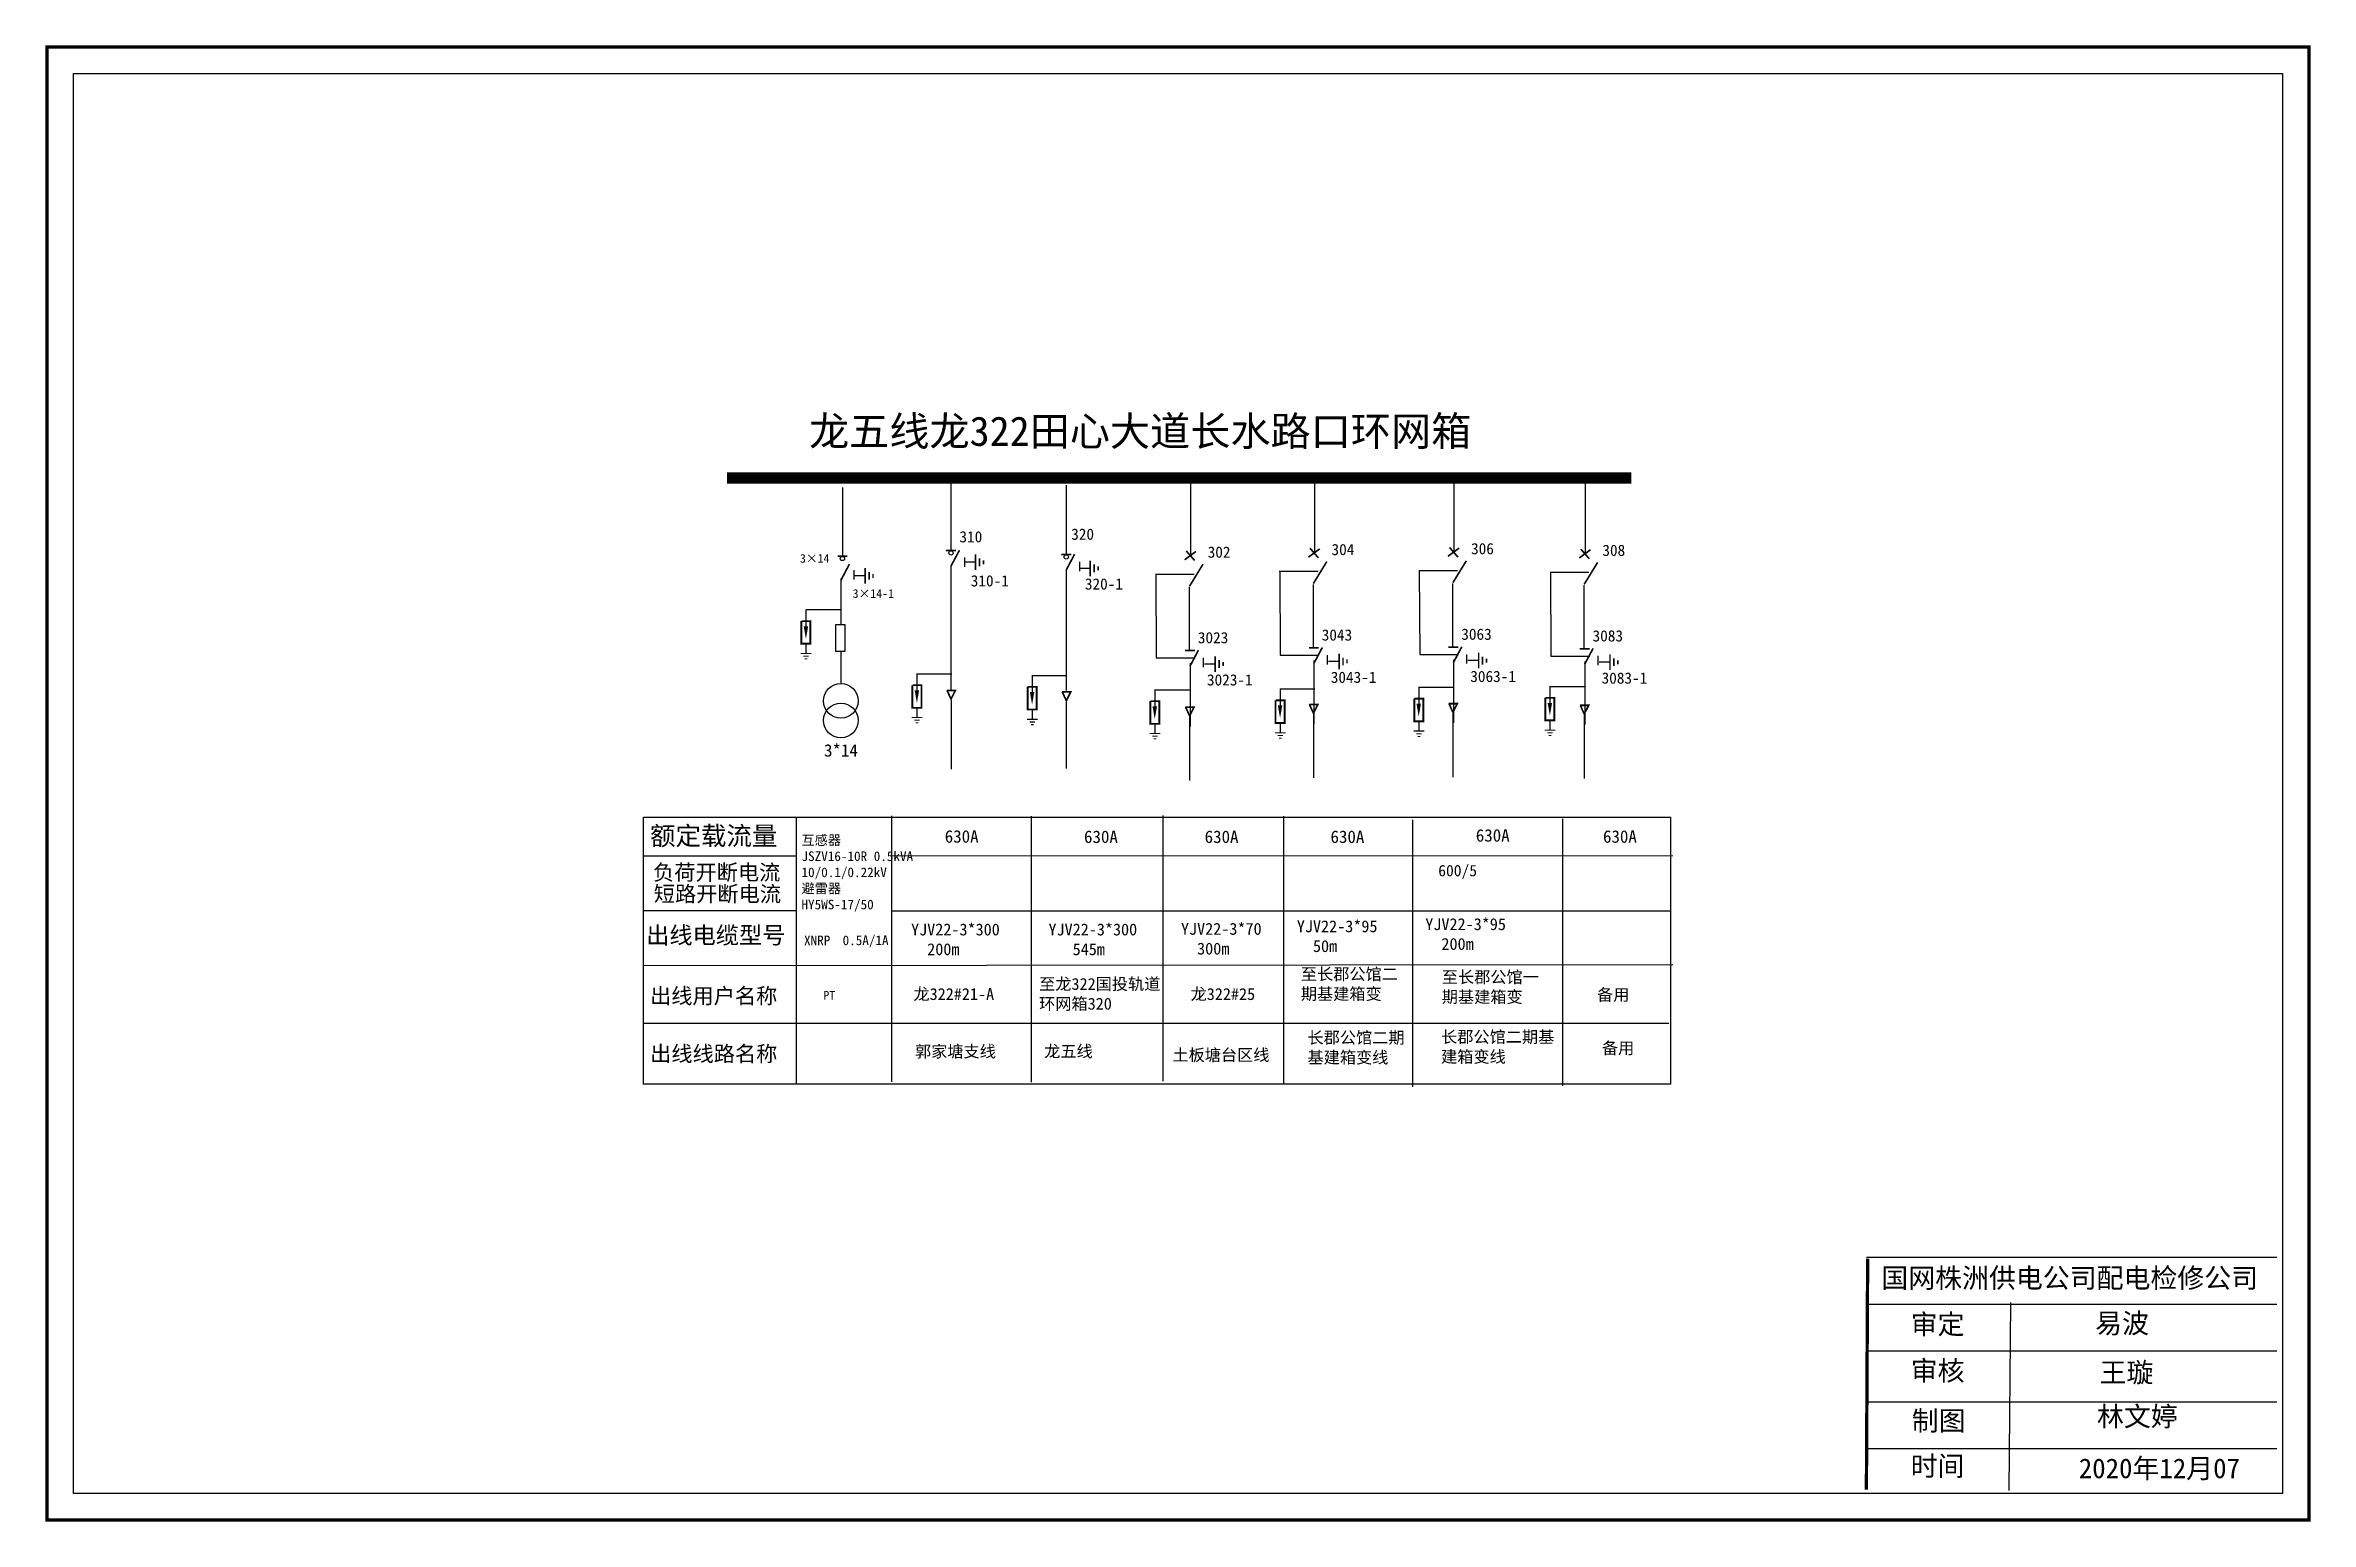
# Model space of a CAD drawing. Header units: millimetres. Extents: x 430 to 1037, y 2234 to 2421.
# Drawn here: x 430.3 to 716.9, y 2234.5 to 2421.2 of the extents above; entities that cross this region are included whole.
import ezdxf

# ---------------------------------------------------------------- set-up
doc = ezdxf.new("R2010")
doc.units = ezdxf.units.MM
doc.styles.add('_txtstyle_1.50_0_0', font='simsun.ttc', dxfattribs={"height": 1.5})
doc.styles.add('HZ', font='simkai_0.ttf')
doc.styles.add('hztxt_txtstyle_2.70_0_0', font='simkai.ttf', dxfattribs={"height": 2.7})
doc.styles.add('KaiTi_txtstyle_3.00_0_0', font='simkai.ttf', dxfattribs={"height": 3})
doc.styles.add('STYLE1', font='txt.shx', dxfattribs={"height": 2.6})
doc.styles.add('字体', font='simkai_0.ttf', dxfattribs={"height": 2.5})
doc.styles.add('宋体_txtstyle_3.72_0_0', font='', dxfattribs={"height": 3.723362})
doc.styles.add('楷体_GB2312_txtstyle_1.09_0_0', font='simkai_0.ttf', dxfattribs={"height": 1.0944})
doc.styles.add('楷体_GB2312_txtstyle_3.34_0_0', font='simkai_0.ttf', dxfattribs={"height": 3.337625})
doc.styles.add('黑体_txtstyle_1.50_0_0', font='simhei.ttf', dxfattribs={"height": 1.5})
doc.styles.get('宋体_txtstyle_3.72_0_0').set_extended_font_data('宋体')

msp = doc.modelspace()

# ---------------------------------------------------------------- texts
at = {"color": 0}
for s, height, p in [('310', 1.416, (545.96, 2358.34)), ('320', 1.416, (560.1, 2358.67)), ('302', 1.416, (577.36, 2356.4)), ('304', 1.416, (593.03, 2356.73)), ('306', 1.416, (610.68, 2356.84)), ('308', 1.416, (627.29, 2356.63)), ('310-1', 1.416, (547.39, 2352.77)), ('320-1', 1.416, (561.83, 2352.37)), ('3043', 1.416, (591.79, 2345.92)), ('3063', 1.416, (609.44, 2346.02)), ('3083', 1.416, (626.05, 2345.81)), ('3023', 1.416, (576.12, 2345.58)), ('3023-1', 1.416, (577.27, 2340.24)), ('3043-1', 1.416, (592.93, 2340.57)), ('3063-1', 1.416, (610.58, 2340.68)), ('3083-1', 1.416, (627.19, 2340.47)), ('3*14', 1.574, (528.83, 2331.24)), ('630A', 1.574, (544.1, 2320.36)), ('630A', 1.574, (561.72, 2320.32)), ('630A', 1.574, (576.98, 2320.32)), ('630A', 1.574, (592.9, 2320.32)), ('630A', 1.574, (611.28, 2320.49)), ('630A', 1.574, (627.37, 2320.35))]:
    msp.add_text(s, height=height, dxfattribs=at).set_placement(p)
at = {"color": 0, "style": 'HZ'}
for s, height, p in [('3×14', 1.098, (525.79, 2355.77)), ('3×14-1', 1.098, (532.45, 2351.32)), ('额定载流量', 2.361, (506.82, 2320.05)), ('负荷开断电流', 1.967, (507.2, 2315.62)), ('短路开断电流', 1.967, (507.29, 2312.9)), ('出线电缆型号', 2.152, (506.33, 2307.58)), ('出线用户名称', 1.967, (506.82, 2300)), ('出线线路名称', 1.967, (506.83, 2292.68))]:
    msp.add_text(s, height=height, dxfattribs=at).set_placement(p)
for s, p in [('XNRP', (526.3, 2307.39)), ('0.5A/1A', (531.18, 2307.4))]:
    msp.add_text(s, height=1.221).set_placement(p)
at = {"color": 7, "linetype": 'Continuous', "attachment_point": 1}
for s, insert, char_height, width, style in [('龙五线龙322田心大道长水路口环网箱', (526.93, 2374.27), 3.7234, 110.4377, '宋体_txtstyle_3.72_0_0'), ('{\\fSimSun|b0|i0|c134|p2;600/5}', (606.53, 2317.55), 1.4422, 23.2508, 'hztxt_txtstyle_2.70_0_0'), ('{\\fSimSun|b0|i0|c134|p2;林文婷^M^J}', (689.86, 2249.04), 2.4957, 19.5179, '楷体_GB2312_txtstyle_1.09_0_0'), ('{\\fSimSun|b0|i0|c134|p2;2020年12月07}', (687.56, 2242.47), 2.4957, 36.506, '楷体_GB2312_txtstyle_3.34_0_0')]:
    msp.add_mtext(s, dxfattribs=dict(at, insert=insert, char_height=char_height, width=width, style=style))
at = {"linetype": 'Continuous', "insert": (525.98, 2321.29), "char_height": 1.2209, "width": 13.5077, "attachment_point": 1, "style": 'KaiTi_txtstyle_3.00_0_0'}
msp.add_mtext('\\A1;{\\fSimSun|b0|i0|c134|p2;互感器\\PJSZV16-10R 0.5kVA\\P10/0.1/0.22kV\\P避雷器\\PHY5WS-17/50}', dxfattribs=at)
at = {"color": 7, "linetype": 'Continuous', "lineweight": 0, "ltscale": 0.760054, "char_height": 1.5, "attachment_point": 1, "style": '_txtstyle_1.50_0_0'}
for s, insert, width in [('YJV22-3*300\\P  200m', (539.84, 2310.13), 15.7452), ('YJV22-3*300\\P   545m', (557.22, 2310.13), 19.2913), ('YJV22-3*70\\P  300m', (573.98, 2310.21), 13.0753), ('YJV22-3*95\\P  50m', (588.64, 2310.53), 13.0753), ('YJV22-3*95\\P  200m', (604.89, 2310.8), 13.0753), ('{\\fKaiTi_GB2312|b0|i0|c134|p50;至长郡公馆二期基建箱变}', (589.15, 2304.49), 13.3482), ('{\\fKaiTi_GB2312|b0|i0|c134|p50;至长郡公馆一期基建箱变}', (606.98, 2304.11), 13.6946), ('龙322#21-A', (540.14, 2301.96), 17.7825), ('{\\fKaiTi_GB2312|b0|i0|c134|p50;长郡公馆二期基建箱变线}', (589.99, 2296.45), 13.9463), ('{\\fKaiTi_GB2312|b0|i0|c134|p50;长郡公馆二期基建箱变线}', (606.89, 2296.54), 14.3157)]:
    msp.add_mtext(s, dxfattribs=dict(at, insert=insert, width=width))
at = {"color": 0, "linetype": 'Continuous', "attachment_point": 1}
for s, insert, char_height, width, style in [('{\\fSimSun|b0|i0|c134|p2;PT}', (528.74, 2301.61), 1.108, 12.1935, 'STYLE1'), ('国网株洲供电公司配电检修公司', (662.58, 2266.55), 2.4957, 68.2318, '字体'), ('\\f\uffbfﾬￌﾣﾤ_GB2312|b0|i0|c134|p49;审定', (666.29, 2260.7), 2.4957, 19.5179, '字体'), ('{\\fSimSun|b0|i0|c134|p2;易波}', (689.63, 2260.82), 2.4957, 19.5179, '字体'), ('\\f\uffbfﾬￌﾣﾤ_GB2312|b0|i0|c134|p49;审核', (666.29, 2254.83), 2.4957, 19.5179, '字体'), ('{\\fSimSun|b0|i0|c134|p2;王璇}', (690.19, 2254.6), 2.4957, 19.5179, '字体'), ('\\f\uffbfﾬￌﾣﾤ_GB2312|b0|i0|c134|p49;制图', (666.43, 2248.49), 2.4957, 19.5179, '字体'), ('\\f\uffbfﾬￌﾣﾤ_GB2312|b0|i0|c134|p49;时间', (666.29, 2242.76), 2.4957, 19.5179, '字体')]:
    msp.add_mtext(s, dxfattribs=dict(at, insert=insert, char_height=char_height, width=width, style=style))
at = {"linetype": 'Continuous', "lineweight": 0, "ltscale": 1.140648, "insert": (556.04, 2303.24), "char_height": 1.5, "width": 16.857, "attachment_point": 1, "style": '_txtstyle_1.50_0_0'}
msp.add_mtext('{\\fSimSun|b0|i0|c134|p2;至龙322国投轨道环网箱320}', dxfattribs=at)
at = {"color": 7, "linetype": 'Continuous', "lineweight": 0, "ltscale": 0.760054, "char_height": 1.5, "attachment_point": 1, "style": '_txtstyle_1.50_0_0'}
for s, insert in [('龙322#25', (575.2, 2301.96)), ('郭家塘支线', (540.34, 2294.71)), ('{\\fSimSun|b0|i0|c134|p2;龙五线}', (556.68, 2294.73)), ('土板塘台区线', (572.9, 2294.26))]:
    msp.add_mtext(s, dxfattribs=dict(at, insert=insert))
at = {"color": 7, "linetype": 'Continuous', "lineweight": 0, "ltscale": 1.330452, "char_height": 1.5, "attachment_point": 1, "style": '黑体_txtstyle_1.50_0_0'}
for insert in [(626.62, 2301.88), (627.23, 2295.13)]:
    msp.add_mtext('备用', dxfattribs=dict(at, insert=insert))

# ---------------------------------------------------------------- blocks, each defined once
blk = doc.blocks.new('JD')
for points in [[(-2, 0.2), (-2, -0.2), (2, 0.2), (2, -0.2)], [(1, -1.2), (1, -0.8), (-1, -1.2), (-1, -0.8)], [(-0.5, -1.8), (-0.5, -2.2), (0.5, -1.8), (0.5, -2.2)]]:
    blk.add_trace(points)

# ---------------------------------------------------------------- linework, layer by layer
at = {"color": 0}
for p, q in [((531.16, 2365.29), (531.16, 2356.62)), ((544.89, 2365.99), (544.89, 2357.32)), ((559.47, 2365.59), (559.47, 2356.83)), ((575.19, 2366.25), (575.19, 2356.58)), ((590.86, 2366.58), (590.86, 2356.91)), ((608.5, 2366.69), (608.5, 2357.02)), ((625.12, 2366.48), (625.12, 2356.81)), ((546.65, 2355.86), (547.98, 2355.86)), ((530.94, 2353.77), (530.94, 2347.97)), ((532.67, 2354.14), (534.01, 2354.14)), ((544.89, 2355.39), (544.89, 2339.64)), ((559.47, 2354.9), (559.47, 2339.59)), ((561.15, 2355.09), (562.49, 2355.09)), ((570.75, 2354.34), (575.66, 2354.34)), ((570.82, 2354.28), (570.86, 2343.73)), ((586.41, 2354.68), (591.32, 2354.68)), ((586.48, 2354.61), (586.53, 2344.07)), ((590.7, 2353.03), (590.7, 2345.04)), ((604.06, 2354.78), (608.97, 2354.78)), ((604.13, 2354.72), (604.18, 2344.17)), ((608.35, 2353.14), (608.35, 2345.14)), ((620.67, 2354.57), (625.58, 2354.57)), ((620.74, 2354.51), (620.79, 2343.96)), ((624.96, 2352.93), (624.96, 2344.93)), ((575.04, 2352.7), (575.04, 2344.7)), ((526.54, 2349.85), (526.54, 2347.7)), ((526.56, 2349.83), (530.95, 2349.83)), ((526.54, 2345.44), (526.54, 2344.33)), ((530.94, 2344.52), (530.94, 2340.48)), ((540.58, 2341.75), (540.58, 2339.6)), ((540.61, 2341.72), (544.99, 2341.72)), ((555.15, 2341.53), (555.15, 2339.38)), ((555.17, 2341.51), (559.56, 2341.51)), ((570.86, 2343.73), (575.78, 2343.73)), ((575.14, 2343.06), (575.14, 2335.07)), ((576.97, 2342.99), (578.3, 2342.99)), ((586.53, 2344.07), (591.44, 2344.07)), ((590.8, 2343.4), (590.8, 2335.4)), ((592.63, 2343.32), (593.97, 2343.32)), ((604.18, 2344.17), (609.09, 2344.17)), ((608.45, 2343.5), (608.45, 2335.5)), ((610.28, 2343.43), (611.62, 2343.43)), ((620.79, 2343.96), (625.7, 2343.96)), ((625.06, 2343.29), (625.06, 2335.3)), ((626.89, 2343.22), (628.23, 2343.22)), ((570.67, 2339.73), (570.67, 2337.58)), ((570.7, 2339.7), (575.08, 2339.7)), ((586.52, 2339.83), (586.52, 2337.68)), ((586.54, 2339.81), (590.93, 2339.81)), ((604.06, 2340.05), (604.06, 2337.9)), ((604.09, 2340.02), (608.47, 2340.02)), ((620.65, 2340.15), (620.65, 2338)), ((620.67, 2340.13), (625.06, 2340.13)), ((540.58, 2337.34), (540.58, 2336.23)), ((544.9, 2338.37), (544.9, 2329.67)), ((555.15, 2337.13), (555.15, 2336.02)), ((559.48, 2338.14), (559.48, 2329.72)), ((575.08, 2336.22), (575.08, 2328.23)), ((590.74, 2336.56), (590.74, 2328.56)), ((604.06, 2335.64), (604.06, 2334.53)), ((608.39, 2336.66), (608.39, 2328.66)), ((620.65, 2335.74), (620.65, 2334.63)), ((625, 2336.45), (625, 2328.46)), ((570.67, 2335.32), (570.67, 2334.21)), ((586.52, 2335.43), (586.52, 2334.31)), ((505.98, 2289.79), (505.99, 2323.59)), ((505.99, 2323.59), (635.95, 2323.59)), ((525.29, 2323.44), (525.29, 2289.81)), ((537.35, 2323.75), (537.35, 2290.12)), ((555.02, 2323.7), (555.02, 2290.07)), ((571.67, 2323.81), (571.67, 2290.18)), ((586.97, 2323.71), (586.97, 2289.93)), ((603.28, 2323.25), (603.28, 2289.47)), ((622.23, 2323.39), (622.23, 2289.6)), ((635.91, 2323.59), (635.91, 2289.81)), ((506.01, 2318.68), (525.29, 2318.69)), ((506.04, 2311.76), (525.37, 2311.76)), ((537.35, 2311.75), (635.95, 2311.72)), ((636.22, 2304.9), (506.01, 2304.78)), ((635.68, 2297.47), (505.98, 2297.48)), ((635.95, 2289.81), (505.99, 2289.8))]:
    msp.add_line(p, q, dxfattribs=at)
at = {"color": 0, "ltscale": 0.91161}
msp.add_line((537.35, 2318.69), (636.22, 2318.72), dxfattribs=at)
at = {"color": 0, "linetype": 'Continuous'}
for p, q in [((660.72, 2267.92), (712.6, 2267.92)), ((660.72, 2262), (712.6, 2262)), ((678.9, 2262.19), (678.73, 2238.42)), ((660.72, 2256.09), (712.6, 2256.09)), ((660.72, 2249.64), (712.6, 2249.64)), ((660.72, 2243.73), (712.6, 2243.73))]:
    msp.add_line(p, q, dxfattribs=at)
at = {"color": 0, "linetype": 'Continuous', "const_width": 0.416}
msp.add_lwpolyline([(430.53, 2421), (716.69, 2421), (716.69, 2234.68), (430.53, 2234.68)], close=True, dxfattribs=at)
at = {"color": 0, "linetype": 'Continuous'}
for points in [[(433.89, 2417.64), (713.32, 2417.64), (713.32, 2238.05), (433.89, 2238.05)], [(530.34, 2347.97), (531.48, 2347.97), (531.48, 2344.52), (530.34, 2344.52)]]:
    msp.add_lwpolyline(points, close=True, dxfattribs=at)
at = {"color": 0}
for points, const_width in [([(516.57, 2366.48), (630.95, 2366.48)], 1.42), ([(530.54, 2356.6), (531.79, 2356.6)], 0.212), ([(530.98, 2353.58), (532.04, 2355.59)], 0.212), ([(544.27, 2357.3), (545.52, 2357.3)], 0.212), ([(544.89, 2355.34), (545.96, 2357.35)], 0.212), ([(558.84, 2356.8), (560.1, 2356.8)], 0.212), ([(559.47, 2354.84), (560.53, 2356.86)], 0.212), ([(574.45, 2356.14), (575.87, 2357.19)], 0.212), ([(574.65, 2357.26), (575.71, 2356.05)], 0.212), ([(575.07, 2352.8), (576.77, 2355.58)], 0.212), ([(590.11, 2356.47), (591.54, 2357.52)], 0.212), ([(590.31, 2357.6), (591.37, 2356.38)], 0.212), ([(590.73, 2353.13), (592.43, 2355.91)], 0.212), ([(607.76, 2356.58), (609.18, 2357.63)], 0.212), ([(607.96, 2357.7), (609.02, 2356.48)], 0.212), ([(608.38, 2353.24), (610.08, 2356.01)], 0.212), ([(624.37, 2356.37), (625.8, 2357.42)], 0.212), ([(624.57, 2357.49), (625.63, 2356.27)], 0.212), ([(624.99, 2353.03), (626.69, 2355.81)], 0.212), ([(525.97, 2348.38), (525.97, 2345.52), (527.11, 2345.52), (527.11, 2348.38), (526, 2348.38)], 0.242), ([(574.5, 2344.65), (575.76, 2344.65)], 0.212), ([(575.13, 2342.69), (576.19, 2344.71)], 0.212), ([(590.17, 2344.99), (591.42, 2344.99)], 0.212), ([(590.79, 2343.03), (591.86, 2345.04)], 0.212), ([(607.82, 2345.09), (609.07, 2345.09)], 0.212), ([(608.44, 2343.13), (609.51, 2345.14)], 0.212), ([(624.43, 2344.88), (625.68, 2344.88)], 0.212), ([(625.05, 2342.92), (626.12, 2344.94)], 0.212), ([(540.01, 2340.28), (540.01, 2337.41), (541.16, 2337.41), (541.16, 2340.28), (540.04, 2340.28)], 0.242), ([(544.37, 2339.61), (545.45, 2339.61), (544.9, 2338.52), (544.38, 2339.63)], 0.212), ([(554.58, 2340.07), (554.58, 2337.2), (555.72, 2337.2), (555.72, 2340.07), (554.61, 2340.07)], 0.242), ([(558.95, 2339.42), (560.03, 2339.42), (559.48, 2338.32), (558.96, 2339.44)], 0.212), ([(585.94, 2338.36), (585.94, 2335.5), (587.09, 2335.5), (587.09, 2338.36), (585.98, 2338.36)], 0.242), ([(603.49, 2338.58), (603.49, 2335.71), (604.64, 2335.71), (604.64, 2338.58), (603.52, 2338.58)], 0.242), ([(620.08, 2338.68), (620.08, 2335.82), (621.22, 2335.82), (621.22, 2338.68), (620.11, 2338.68)], 0.242), ([(570.1, 2338.26), (570.1, 2335.39), (571.25, 2335.39), (571.25, 2338.26), (570.14, 2338.26)], 0.242), ([(574.55, 2337.5), (575.63, 2337.5), (575.08, 2336.4), (574.56, 2337.52)], 0.212), ([(590.21, 2337.83), (591.3, 2337.83), (590.74, 2336.74), (590.23, 2337.85)], 0.212), ([(607.86, 2337.94), (608.94, 2337.94), (608.39, 2336.84), (607.88, 2337.96)], 0.212), ([(624.47, 2337.73), (625.56, 2337.73), (625, 2336.63), (624.49, 2337.75)], 0.212)]:
    msp.add_lwpolyline(points, dxfattribs=dict(at, const_width=const_width))
for points in [[(546.59, 2356.43), (546.59, 2355.25)], [(561.14, 2355.9), (561.14, 2354.71)], [(532.62, 2354.82), (532.62, 2353.64)], [(610.11, 2344.18), (610.11, 2343)], [(576.8, 2343.75), (576.8, 2342.56)], [(592.46, 2344.08), (592.46, 2342.9)], [(626.72, 2343.98), (626.72, 2342.79)]]:
    msp.add_lwpolyline(points, dxfattribs=at)
for points in [[(526.54, 2347.74, 0.565, 0, 0), (526.54, 2346.12, 0, 0, 0)], [(540.58, 2339.63, 0.565, 0, 0), (540.58, 2338.02, 0, 0, 0)], [(555.15, 2339.42, 0.565, 0, 0), (555.15, 2337.81, 0, 0, 0)], [(570.67, 2337.61, 0.565, 0, 0), (570.67, 2336, 0, 0, 0)], [(586.52, 2337.72, 0.565, 0, 0), (586.52, 2336.11, 0, 0, 0)], [(604.06, 2337.93, 0.565, 0, 0), (604.06, 2336.32, 0, 0, 0)], [(620.65, 2338.04, 0.565, 0, 0), (620.65, 2336.43, 0, 0, 0)]]:
    msp.add_lwpolyline(points, format="xyseb", dxfattribs=at)
at = {"color": 0, "linetype": 'Continuous', "const_width": 0.416}
msp.add_lwpolyline([(660.85, 2267.73), (660.69, 2238.52)], dxfattribs=at)
at = {"color": 0}
for centre in [(531.16, 2356.3), (544.89, 2357), (559.47, 2356.5)]:
    msp.add_circle(centre, 0.272, dxfattribs=at)
at = {"color": 0, "linetype": 'Continuous'}
for centre in [(530.96, 2338.29), (530.96, 2335.82)]:
    msp.add_circle(centre, 2.19, dxfattribs=at)

# ---------------------------------------------------------------- block references
at = {"color": 0, "xscale": 0.4957358729688111, "yscale": 0.4957358729688111, "zscale": 0.4957358729687092, "rotation": 90}
for p in [(548, 2355.82), (562.51, 2355.05), (534.03, 2354.1), (593.99, 2343.28), (611.64, 2343.39), (628.25, 2343.18), (578.32, 2342.95)]:
    msp.add_blockref('JD', p, dxfattribs=at)
at = {"color": 0, "xscale": 0.33919833338143, "yscale": 0.3391983333815572, "zscale": 0.3391983333879166}
for p in [(526.56, 2344.28), (540.6, 2336.18), (555.17, 2335.96), (570.69, 2334.16), (586.54, 2334.26), (604.08, 2334.48), (620.67, 2334.58)]:
    msp.add_blockref('JD', p, dxfattribs=at)

msp.set_redraw_order([(e.dxf.handle, doc.entitydb.next_handle()) for e in msp.query("TEXT MTEXT ATTDEF DIMENSION ARC_DIMENSION")])  # texts and dimensions are drawn at this point

doc.saveas('drawing.dxf')
